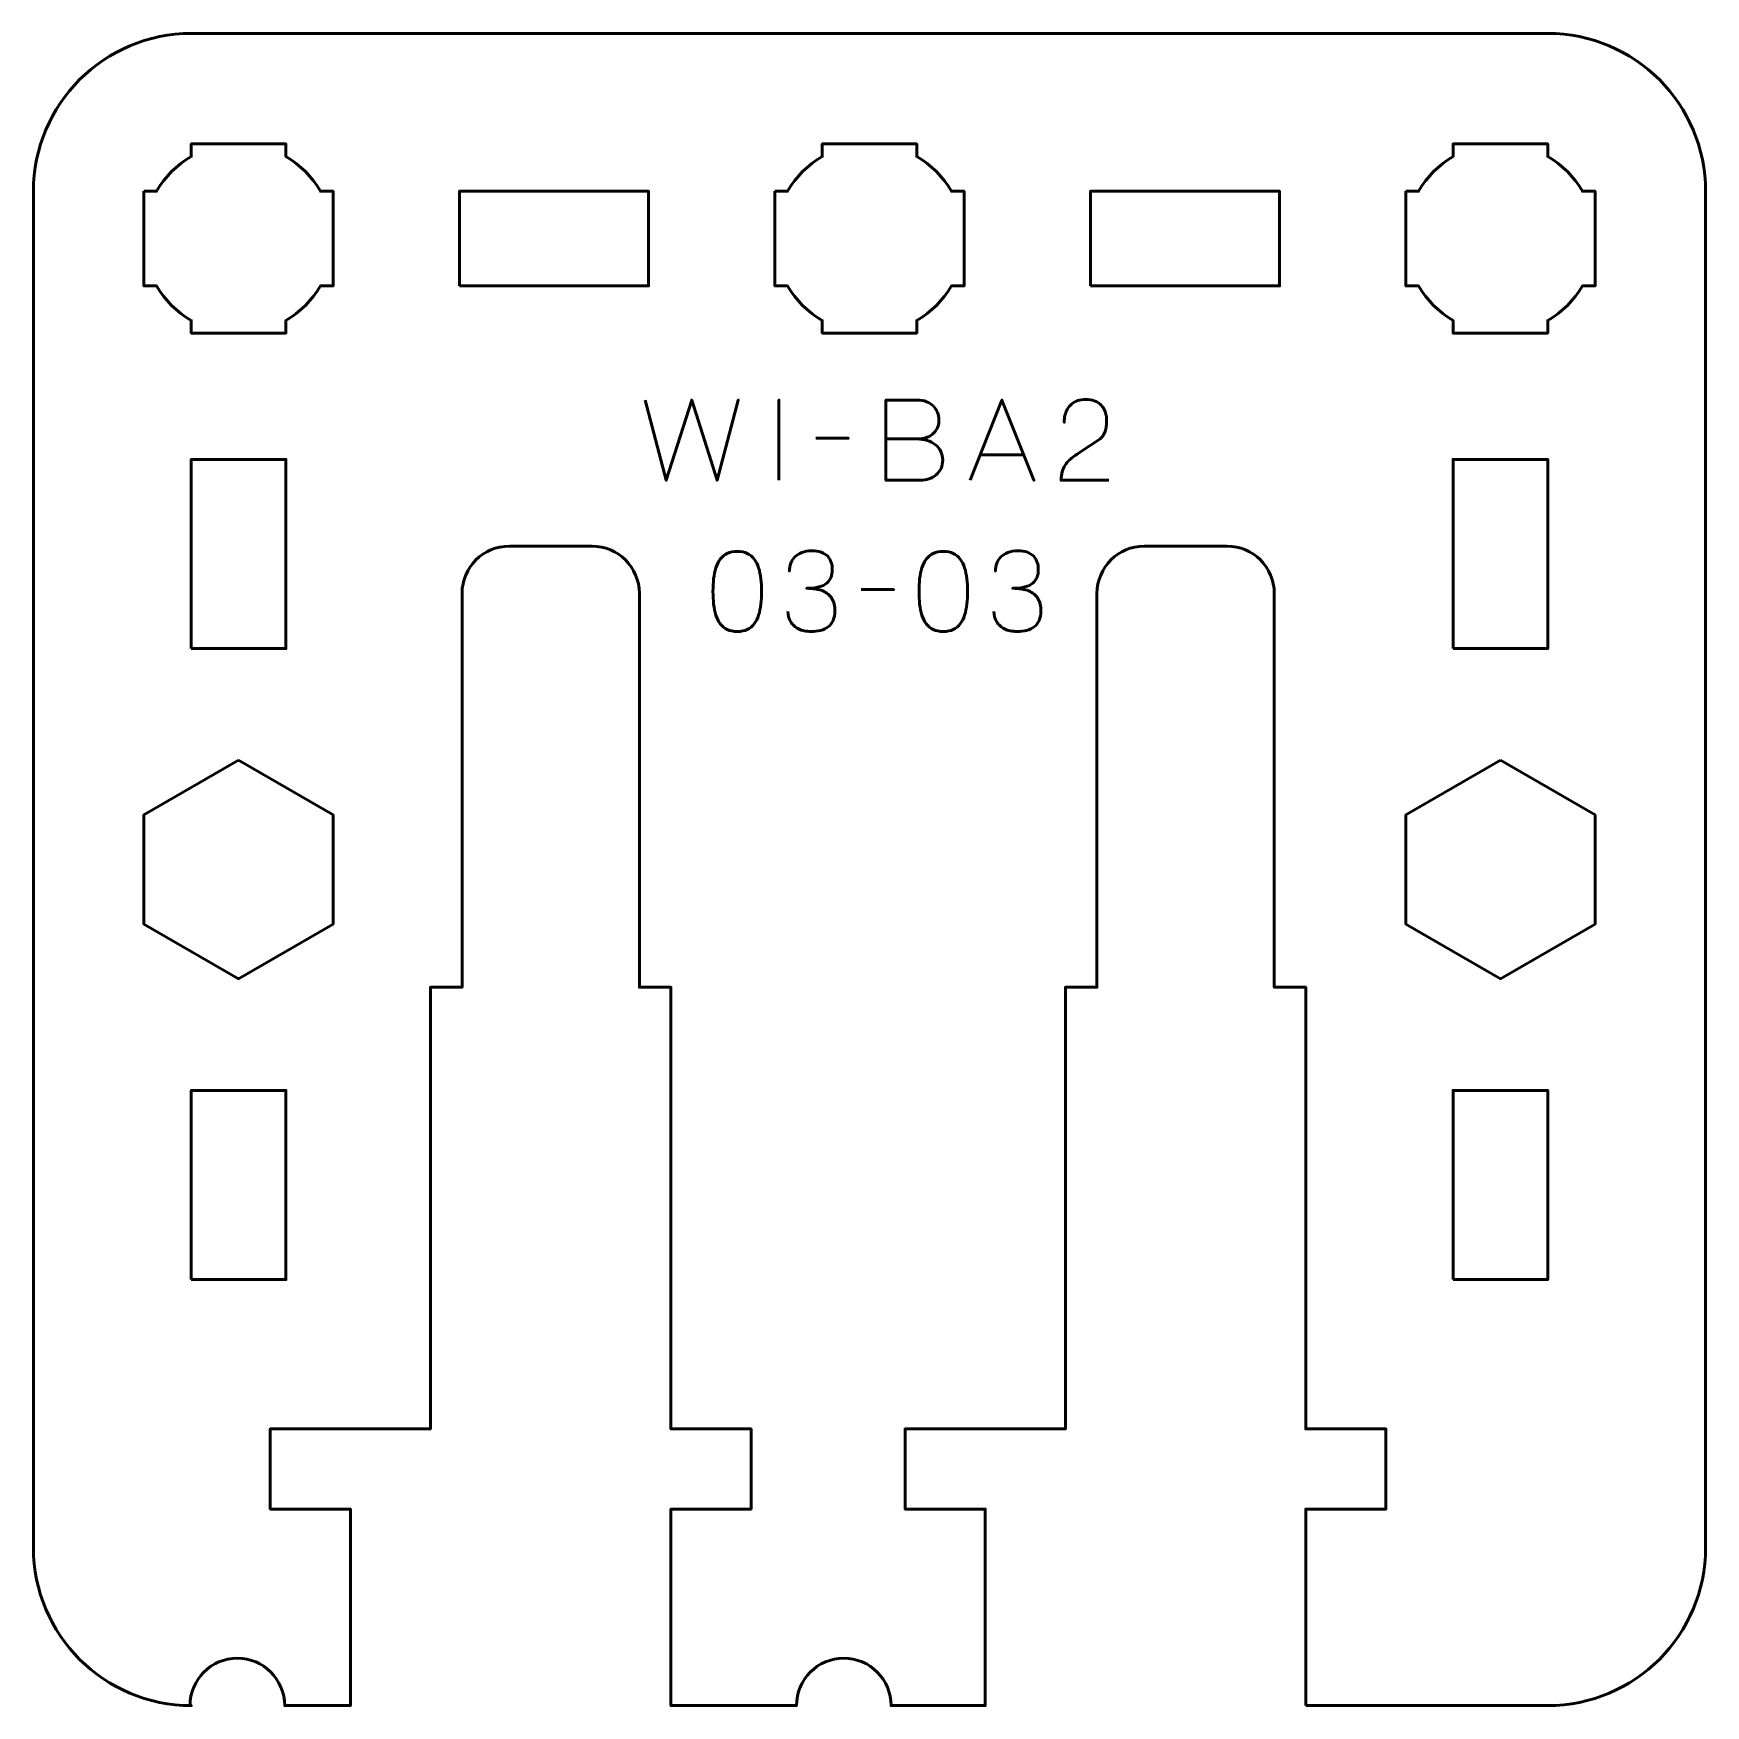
# Model space of a CAD drawing. Header units: centimetres. Extents: x -13.15 to -7.85, y -17.5 to -12.2.
import ezdxf

# ---------------------------------------------------------------- set-up
doc = ezdxf.new("R2010")
doc.units = ezdxf.units.CM
doc.header["$MEASUREMENT"] = 0
doc.layers.add('Layer 1', color=7, linetype='Continuous')

msp = doc.modelspace()

# ---------------------------------------------------------------- linework, layer by layer
at = {"layer": 'Layer 1', "lineweight": 53}
for points in [[(-11.8, -13), (-11.2, -13), (-11.2, -12.7), (-11.8, -12.7), (-11.8, -13)], [(-9.8, -13), (-9.2, -13), (-9.2, -12.7), (-9.8, -12.7), (-9.8, -13)], [(-12.65, -14.15), (-12.35, -14.15), (-12.35, -13.55), (-12.65, -13.55), (-12.65, -14.15)], [(-8.65, -14.15), (-8.35, -14.15), (-8.35, -13.55), (-8.65, -13.55), (-8.65, -14.15)], [(-12.65, -16.15), (-12.35, -16.15), (-12.35, -15.55), (-12.65, -15.55), (-12.65, -16.15)], [(-8.65, -16.15), (-8.35, -16.15), (-8.35, -15.55), (-8.65, -15.55), (-8.65, -16.15)]]:
    msp.add_lwpolyline(points, close=True, dxfattribs=at)
for points, knots in [([(-9.117, -17.5), (-9.117, -17.5), (-9.117, -16.87699), (-9.117, -16.87699), (-9.117, -16.87699), (-9.117, -16.87699), (-8.863, -16.87699), (-8.863, -16.87699), (-8.863, -16.87699), (-8.863, -16.87699), (-8.863, -16.62299), (-8.863, -16.62299), (-8.863, -16.62299), (-8.863, -16.62299), (-9.117, -16.62299), (-9.117, -16.62299), (-9.117, -16.62299), (-9.117, -16.62299), (-9.117, -15.22299), (-9.117, -15.22299), (-9.117, -15.22299), (-9.117, -15.22299), (-9.217, -15.22302), (-9.217, -15.22302), (-9.217, -15.22302), (-9.217, -15.22302), (-9.217, -14.24998), (-9.217, -14.24998), (-9.217, -14.24998), (-9.217, -14.24998), (-9.217, -13.97501), (-9.217, -13.97501), (-9.217, -13.97501), (-9.217, -13.89218), (-9.28417, -13.82501), (-9.36701, -13.82501), (-9.36701, -13.82501), (-9.36701, -13.82501), (-9.62901, -13.825), (-9.62901, -13.825), (-9.62901, -13.825), (-9.71183, -13.825), (-9.779, -13.89217), (-9.779, -13.975), (-9.779, -13.975), (-9.779, -13.975), (-9.779, -14.24998), (-9.779, -14.24998), (-9.779, -14.24998), (-9.779, -14.24998), (-9.779, -15.22302), (-9.779, -15.22302), (-9.779, -15.22302), (-9.779, -15.22302), (-9.879, -15.22299), (-9.879, -15.22299), (-9.879, -15.22299), (-9.879, -15.22299), (-9.879, -16.62299), (-9.879, -16.62299), (-9.879, -16.62299), (-9.879, -16.62299), (-10.387, -16.62299), (-10.387, -16.62299), (-10.387, -16.62299), (-10.387, -16.62299), (-10.387, -16.87699), (-10.387, -16.87699), (-10.387, -16.87699), (-10.387, -16.87699), (-10.133, -16.87699), (-10.133, -16.87699), (-10.133, -16.87699), (-10.133, -16.87699), (-10.133, -17.5), (-10.133, -17.5), (-10.133, -17.5), (-10.133, -17.5), (-10.4315, -17.5), (-10.4315, -17.5), (-10.4315, -17.5), (-10.4315, -17.41717), (-10.49867, -17.35), (-10.5815, -17.35), (-10.5815, -17.35), (-10.66433, -17.35), (-10.7315, -17.41717), (-10.7315, -17.5), (-10.7315, -17.5), (-10.7315, -17.5), (-11.1295, -17.5), (-11.1295, -17.5), (-11.1295, -17.5), (-11.1295, -17.5), (-11.1295, -16.87699), (-11.1295, -16.87699), (-11.1295, -16.87699), (-11.1295, -16.87699), (-10.8755, -16.87699), (-10.8755, -16.87699), (-10.8755, -16.87699), (-10.8755, -16.87699), (-10.8755, -16.62299), (-10.8755, -16.62299), (-10.8755, -16.62299), (-10.8755, -16.62299), (-11.1295, -16.62299), (-11.1295, -16.62299), (-11.1295, -16.62299), (-11.1295, -16.62299), (-11.1295, -15.22299), (-11.1295, -15.22299), (-11.1295, -15.22299), (-11.1295, -15.22299), (-11.2295, -15.22302), (-11.2295, -15.22302), (-11.2295, -15.22302), (-11.2295, -15.22302), (-11.2295, -14.24998), (-11.2295, -14.24998), (-11.2295, -14.24998), (-11.2295, -14.24998), (-11.2295, -13.97501), (-11.2295, -13.97501), (-11.2295, -13.97501), (-11.2295, -13.89218), (-11.29667, -13.82501), (-11.37951, -13.82501), (-11.37951, -13.82501), (-11.37951, -13.82501), (-11.64151, -13.825), (-11.64151, -13.825), (-11.64151, -13.825), (-11.72433, -13.825), (-11.7915, -13.89217), (-11.7915, -13.975), (-11.7915, -13.975), (-11.7915, -13.975), (-11.7915, -14.24998), (-11.7915, -14.24998), (-11.7915, -14.24998), (-11.7915, -14.24998), (-11.7915, -15.22302), (-11.7915, -15.22302), (-11.7915, -15.22302), (-11.7915, -15.22302), (-11.8915, -15.22299), (-11.8915, -15.22299), (-11.8915, -15.22299), (-11.8915, -15.22299), (-11.8915, -16.62299), (-11.8915, -16.62299), (-11.8915, -16.62299), (-11.8915, -16.62299), (-12.3995, -16.62299), (-12.3995, -16.62299), (-12.3995, -16.62299), (-12.3995, -16.62299), (-12.3995, -16.87699), (-12.3995, -16.87699), (-12.3995, -16.87699), (-12.3995, -16.87699), (-12.1455, -16.87699), (-12.1455, -16.87699), (-12.1455, -16.87699), (-12.1455, -16.87699), (-12.1455, -17.5), (-12.1455, -17.5), (-12.1455, -17.5), (-12.1455, -17.5), (-12.35365, -17.5), (-12.35365, -17.5), (-12.35365, -17.5), (-12.35365, -17.41717), (-12.42082, -17.35), (-12.50365, -17.35), (-12.50365, -17.35), (-12.58648, -17.35), (-12.65365, -17.41717), (-12.65365, -17.5), (-12.65365, -17.5), (-12.65365, -17.5), (-12.65, -17.5), (-12.65, -17.5), (-12.65, -17.5), (-12.92609, -17.5), (-13.15, -17.27609), (-13.15, -17), (-13.15, -17), (-13.15, -17), (-13.15, -12.7), (-13.15, -12.7), (-13.15, -12.7), (-13.15, -12.42391), (-12.92609, -12.2), (-12.65, -12.2), (-12.65, -12.2), (-12.65, -12.2), (-8.35, -12.2), (-8.35, -12.2), (-8.35, -12.2), (-8.07391, -12.2), (-7.85, -12.42391), (-7.85, -12.7), (-7.85, -12.7), (-7.85, -12.7), (-7.85, -17), (-7.85, -17), (-7.85, -17), (-7.85, -17.27609), (-8.07391, -17.5), (-8.35, -17.5), (-8.35, -17.5), (-8.35, -17.5), (-9.117, -17.5), (-9.117, -17.5)], [0, 0, 0, 0, 0.0185185, 0.0185185, 0.0185185, 0.0185185, 0.037037, 0.037037, 0.037037, 0.037037, 0.0555556, 0.0555556, 0.0555556, 0.0555556, 0.0740741, 0.0740741, 0.0740741, 0.0740741, 0.0925926, 0.0925926, 0.0925926, 0.0925926, 0.1111111, 0.1111111, 0.1111111, 0.1111111, 0.1296296, 0.1296296, 0.1296296, 0.1296296, 0.1481481, 0.1481481, 0.1481481, 0.1481481, 0.1666667, 0.1666667, 0.1666667, 0.1666667, 0.1851852, 0.1851852, 0.1851852, 0.1851852, 0.2037037, 0.2037037, 0.2037037, 0.2037037, 0.2222222, 0.2222222, 0.2222222, 0.2222222, 0.2407407, 0.2407407, 0.2407407, 0.2407407, 0.2592593, 0.2592593, 0.2592593, 0.2592593, 0.2777778, 0.2777778, 0.2777778, 0.2777778, 0.2962963, 0.2962963, 0.2962963, 0.2962963, 0.3148148, 0.3148148, 0.3148148, 0.3148148, 0.3333333, 0.3333333, 0.3333333, 0.3333333, 0.3518519, 0.3518519, 0.3518519, 0.3518519, 0.3703704, 0.3703704, 0.3703704, 0.3703704, 0.3888889, 0.3888889, 0.3888889, 0.3888889, 0.4074074, 0.4074074, 0.4074074, 0.4074074, 0.4259259, 0.4259259, 0.4259259, 0.4259259, 0.4444444, 0.4444444, 0.4444444, 0.4444444, 0.462963, 0.462963, 0.462963, 0.462963, 0.4814815, 0.4814815, 0.4814815, 0.4814815, 0.5, 0.5, 0.5, 0.5, 0.5185185, 0.5185185, 0.5185185, 0.5185185, 0.537037, 0.537037, 0.537037, 0.537037, 0.5555556, 0.5555556, 0.5555556, 0.5555556, 0.5740741, 0.5740741, 0.5740741, 0.5740741, 0.5925926, 0.5925926, 0.5925926, 0.5925926, 0.6111111, 0.6111111, 0.6111111, 0.6111111, 0.6296296, 0.6296296, 0.6296296, 0.6296296, 0.6481481, 0.6481481, 0.6481481, 0.6481481, 0.6666667, 0.6666667, 0.6666667, 0.6666667, 0.6851852, 0.6851852, 0.6851852, 0.6851852, 0.7037037, 0.7037037, 0.7037037, 0.7037037, 0.7222222, 0.7222222, 0.7222222, 0.7222222, 0.7407407, 0.7407407, 0.7407407, 0.7407407, 0.7592593, 0.7592593, 0.7592593, 0.7592593, 0.7777778, 0.7777778, 0.7777778, 0.7777778, 0.7962963, 0.7962963, 0.7962963, 0.7962963, 0.8148148, 0.8148148, 0.8148148, 0.8148148, 0.8333333, 0.8333333, 0.8333333, 0.8333333, 0.8518519, 0.8518519, 0.8518519, 0.8518519, 0.8703704, 0.8703704, 0.8703704, 0.8703704, 0.8888889, 0.8888889, 0.8888889, 0.8888889, 0.9074074, 0.9074074, 0.9074074, 0.9074074, 0.9259259, 0.9259259, 0.9259259, 0.9259259, 0.9444444, 0.9444444, 0.9444444, 0.9444444, 0.962963, 0.962963, 0.962963, 0.962963, 0.9814815, 0.9814815, 0.9814815, 0.9814815, 1, 1, 1, 1]), ([(-12.8, -12.7), (-12.8, -12.7), (-12.75985, -12.7), (-12.75985, -12.7), (-12.75985, -12.7), (-12.7335, -12.65447), (-12.69553, -12.6165), (-12.65, -12.59015), (-12.65, -12.59015), (-12.65, -12.59015), (-12.65, -12.55), (-12.65, -12.55), (-12.65, -12.55), (-12.65, -12.55), (-12.5, -12.55), (-12.5, -12.55), (-12.5, -12.55), (-12.5, -12.55), (-12.35, -12.55), (-12.35, -12.55), (-12.35, -12.55), (-12.35, -12.55), (-12.35, -12.59015), (-12.35, -12.59015), (-12.35, -12.59015), (-12.30447, -12.6165), (-12.2665, -12.65447), (-12.24015, -12.7), (-12.24015, -12.7), (-12.24015, -12.7), (-12.2, -12.7), (-12.2, -12.7), (-12.2, -12.7), (-12.2, -12.7), (-12.2, -12.85), (-12.2, -12.85), (-12.2, -12.85), (-12.2, -12.85), (-12.2, -13), (-12.2, -13), (-12.2, -13), (-12.2, -13), (-12.24015, -13), (-12.24015, -13), (-12.24015, -13), (-12.2665, -13.04553), (-12.30447, -13.0835), (-12.35, -13.10985), (-12.35, -13.10985), (-12.35, -13.10985), (-12.35, -13.15), (-12.35, -13.15), (-12.35, -13.15), (-12.35, -13.15), (-12.5, -13.15), (-12.5, -13.15), (-12.5, -13.15), (-12.5, -13.15), (-12.65, -13.15), (-12.65, -13.15), (-12.65, -13.15), (-12.65, -13.15), (-12.65, -13.10985), (-12.65, -13.10985), (-12.65, -13.10985), (-12.69553, -13.0835), (-12.7335, -13.04553), (-12.75985, -13), (-12.75985, -13), (-12.75985, -13), (-12.8, -13), (-12.8, -13), (-12.8, -13), (-12.8, -13), (-12.8, -12.85), (-12.8, -12.85), (-12.8, -12.85), (-12.8, -12.85), (-12.8, -12.7), (-12.8, -12.7)], [0, 0, 0, 0, 0.05, 0.05, 0.05, 0.05, 0.1, 0.1, 0.1, 0.1, 0.15, 0.15, 0.15, 0.15, 0.2, 0.2, 0.2, 0.2, 0.25, 0.25, 0.25, 0.25, 0.3, 0.3, 0.3, 0.3, 0.35, 0.35, 0.35, 0.35, 0.4, 0.4, 0.4, 0.4, 0.45, 0.45, 0.45, 0.45, 0.5, 0.5, 0.5, 0.5, 0.55, 0.55, 0.55, 0.55, 0.6, 0.6, 0.6, 0.6, 0.65, 0.65, 0.65, 0.65, 0.7, 0.7, 0.7, 0.7, 0.75, 0.75, 0.75, 0.75, 0.8, 0.8, 0.8, 0.8, 0.85, 0.85, 0.85, 0.85, 0.9, 0.9, 0.9, 0.9, 0.95, 0.95, 0.95, 0.95, 1, 1, 1, 1]), ([(-10.8, -12.7), (-10.8, -12.7), (-10.75985, -12.7), (-10.75985, -12.7), (-10.75985, -12.7), (-10.7335, -12.65447), (-10.69553, -12.6165), (-10.65, -12.59015), (-10.65, -12.59015), (-10.65, -12.59015), (-10.65, -12.55), (-10.65, -12.55), (-10.65, -12.55), (-10.65, -12.55), (-10.5, -12.55), (-10.5, -12.55), (-10.5, -12.55), (-10.5, -12.55), (-10.35, -12.55), (-10.35, -12.55), (-10.35, -12.55), (-10.35, -12.55), (-10.35, -12.59015), (-10.35, -12.59015), (-10.35, -12.59015), (-10.30447, -12.6165), (-10.2665, -12.65447), (-10.24015, -12.7), (-10.24015, -12.7), (-10.24015, -12.7), (-10.2, -12.7), (-10.2, -12.7), (-10.2, -12.7), (-10.2, -12.7), (-10.2, -12.85), (-10.2, -12.85), (-10.2, -12.85), (-10.2, -12.85), (-10.2, -13), (-10.2, -13), (-10.2, -13), (-10.2, -13), (-10.24015, -13), (-10.24015, -13), (-10.24015, -13), (-10.2665, -13.04553), (-10.30447, -13.0835), (-10.35, -13.10985), (-10.35, -13.10985), (-10.35, -13.10985), (-10.35, -13.15), (-10.35, -13.15), (-10.35, -13.15), (-10.35, -13.15), (-10.5, -13.15), (-10.5, -13.15), (-10.5, -13.15), (-10.5, -13.15), (-10.65, -13.15), (-10.65, -13.15), (-10.65, -13.15), (-10.65, -13.15), (-10.65, -13.10985), (-10.65, -13.10985), (-10.65, -13.10985), (-10.69553, -13.0835), (-10.7335, -13.04553), (-10.75985, -13), (-10.75985, -13), (-10.75985, -13), (-10.8, -13), (-10.8, -13), (-10.8, -13), (-10.8, -13), (-10.8, -12.85), (-10.8, -12.85), (-10.8, -12.85), (-10.8, -12.85), (-10.8, -12.7), (-10.8, -12.7)], [0, 0, 0, 0, 0.05, 0.05, 0.05, 0.05, 0.1, 0.1, 0.1, 0.1, 0.15, 0.15, 0.15, 0.15, 0.2, 0.2, 0.2, 0.2, 0.25, 0.25, 0.25, 0.25, 0.3, 0.3, 0.3, 0.3, 0.35, 0.35, 0.35, 0.35, 0.4, 0.4, 0.4, 0.4, 0.45, 0.45, 0.45, 0.45, 0.5, 0.5, 0.5, 0.5, 0.55, 0.55, 0.55, 0.55, 0.6, 0.6, 0.6, 0.6, 0.65, 0.65, 0.65, 0.65, 0.7, 0.7, 0.7, 0.7, 0.75, 0.75, 0.75, 0.75, 0.8, 0.8, 0.8, 0.8, 0.85, 0.85, 0.85, 0.85, 0.9, 0.9, 0.9, 0.9, 0.95, 0.95, 0.95, 0.95, 1, 1, 1, 1]), ([(-8.8, -12.7), (-8.8, -12.7), (-8.75985, -12.7), (-8.75985, -12.7), (-8.75985, -12.7), (-8.7335, -12.65447), (-8.69553, -12.6165), (-8.65, -12.59015), (-8.65, -12.59015), (-8.65, -12.59015), (-8.65, -12.55), (-8.65, -12.55), (-8.65, -12.55), (-8.65, -12.55), (-8.5, -12.55), (-8.5, -12.55), (-8.5, -12.55), (-8.5, -12.55), (-8.35, -12.55), (-8.35, -12.55), (-8.35, -12.55), (-8.35, -12.55), (-8.35, -12.59015), (-8.35, -12.59015), (-8.35, -12.59015), (-8.30447, -12.6165), (-8.2665, -12.65447), (-8.24015, -12.7), (-8.24015, -12.7), (-8.24015, -12.7), (-8.2, -12.7), (-8.2, -12.7), (-8.2, -12.7), (-8.2, -12.7), (-8.2, -12.85), (-8.2, -12.85), (-8.2, -12.85), (-8.2, -12.85), (-8.2, -13), (-8.2, -13), (-8.2, -13), (-8.2, -13), (-8.24015, -13), (-8.24015, -13), (-8.24015, -13), (-8.2665, -13.04553), (-8.30447, -13.0835), (-8.35, -13.10985), (-8.35, -13.10985), (-8.35, -13.10985), (-8.35, -13.15), (-8.35, -13.15), (-8.35, -13.15), (-8.35, -13.15), (-8.5, -13.15), (-8.5, -13.15), (-8.5, -13.15), (-8.5, -13.15), (-8.65, -13.15), (-8.65, -13.15), (-8.65, -13.15), (-8.65, -13.15), (-8.65, -13.10985), (-8.65, -13.10985), (-8.65, -13.10985), (-8.69553, -13.0835), (-8.7335, -13.04553), (-8.75985, -13), (-8.75985, -13), (-8.75985, -13), (-8.8, -13), (-8.8, -13), (-8.8, -13), (-8.8, -13), (-8.8, -12.85), (-8.8, -12.85), (-8.8, -12.85), (-8.8, -12.85), (-8.8, -12.7), (-8.8, -12.7)], [0, 0, 0, 0, 0.05, 0.05, 0.05, 0.05, 0.1, 0.1, 0.1, 0.1, 0.15, 0.15, 0.15, 0.15, 0.2, 0.2, 0.2, 0.2, 0.25, 0.25, 0.25, 0.25, 0.3, 0.3, 0.3, 0.3, 0.35, 0.35, 0.35, 0.35, 0.4, 0.4, 0.4, 0.4, 0.45, 0.45, 0.45, 0.45, 0.5, 0.5, 0.5, 0.5, 0.55, 0.55, 0.55, 0.55, 0.6, 0.6, 0.6, 0.6, 0.65, 0.65, 0.65, 0.65, 0.7, 0.7, 0.7, 0.7, 0.75, 0.75, 0.75, 0.75, 0.8, 0.8, 0.8, 0.8, 0.85, 0.85, 0.85, 0.85, 0.9, 0.9, 0.9, 0.9, 0.95, 0.95, 0.95, 0.95, 1, 1, 1, 1]), ([(-12.5, -14.50359), (-12.5, -14.50359), (-12.35, -14.59019), (-12.35, -14.59019), (-12.35, -14.59019), (-12.35, -14.59019), (-12.2, -14.67679), (-12.2, -14.67679), (-12.2, -14.67679), (-12.2, -14.67679), (-12.2, -14.85), (-12.2, -14.85), (-12.2, -14.85), (-12.2, -14.85), (-12.2, -15.02321), (-12.2, -15.02321), (-12.2, -15.02321), (-12.2, -15.02321), (-12.35, -15.10981), (-12.35, -15.10981), (-12.35, -15.10981), (-12.35, -15.10981), (-12.5, -15.19641), (-12.5, -15.19641), (-12.5, -15.19641), (-12.5, -15.19641), (-12.65, -15.10981), (-12.65, -15.10981), (-12.65, -15.10981), (-12.65, -15.10981), (-12.8, -15.02321), (-12.8, -15.02321), (-12.8, -15.02321), (-12.8, -15.02321), (-12.8, -14.85), (-12.8, -14.85), (-12.8, -14.85), (-12.8, -14.85), (-12.8, -14.67679), (-12.8, -14.67679), (-12.8, -14.67679), (-12.8, -14.67679), (-12.65, -14.59019), (-12.65, -14.59019), (-12.65, -14.59019), (-12.65, -14.59019), (-12.5, -14.50359), (-12.5, -14.50359)], [0, 0, 0, 0, 0.0833333, 0.0833333, 0.0833333, 0.0833333, 0.1666667, 0.1666667, 0.1666667, 0.1666667, 0.25, 0.25, 0.25, 0.25, 0.3333333, 0.3333333, 0.3333333, 0.3333333, 0.4166667, 0.4166667, 0.4166667, 0.4166667, 0.5, 0.5, 0.5, 0.5, 0.5833333, 0.5833333, 0.5833333, 0.5833333, 0.6666667, 0.6666667, 0.6666667, 0.6666667, 0.75, 0.75, 0.75, 0.75, 0.8333333, 0.8333333, 0.8333333, 0.8333333, 0.9166667, 0.9166667, 0.9166667, 0.9166667, 1, 1, 1, 1]), ([(-8.5, -14.50359), (-8.5, -14.50359), (-8.35, -14.59019), (-8.35, -14.59019), (-8.35, -14.59019), (-8.35, -14.59019), (-8.2, -14.67679), (-8.2, -14.67679), (-8.2, -14.67679), (-8.2, -14.67679), (-8.2, -14.85), (-8.2, -14.85), (-8.2, -14.85), (-8.2, -14.85), (-8.2, -15.02321), (-8.2, -15.02321), (-8.2, -15.02321), (-8.2, -15.02321), (-8.35, -15.10981), (-8.35, -15.10981), (-8.35, -15.10981), (-8.35, -15.10981), (-8.5, -15.19641), (-8.5, -15.19641), (-8.5, -15.19641), (-8.5, -15.19641), (-8.65, -15.10981), (-8.65, -15.10981), (-8.65, -15.10981), (-8.65, -15.10981), (-8.8, -15.02321), (-8.8, -15.02321), (-8.8, -15.02321), (-8.8, -15.02321), (-8.8, -14.85), (-8.8, -14.85), (-8.8, -14.85), (-8.8, -14.85), (-8.8, -14.67679), (-8.8, -14.67679), (-8.8, -14.67679), (-8.8, -14.67679), (-8.65, -14.59019), (-8.65, -14.59019), (-8.65, -14.59019), (-8.65, -14.59019), (-8.5, -14.50359), (-8.5, -14.50359)], [0, 0, 0, 0, 0.0833333, 0.0833333, 0.0833333, 0.0833333, 0.1666667, 0.1666667, 0.1666667, 0.1666667, 0.25, 0.25, 0.25, 0.25, 0.3333333, 0.3333333, 0.3333333, 0.3333333, 0.4166667, 0.4166667, 0.4166667, 0.4166667, 0.5, 0.5, 0.5, 0.5, 0.5833333, 0.5833333, 0.5833333, 0.5833333, 0.6666667, 0.6666667, 0.6666667, 0.6666667, 0.75, 0.75, 0.75, 0.75, 0.8333333, 0.8333333, 0.8333333, 0.8333333, 0.9166667, 0.9166667, 0.9166667, 0.9166667, 1, 1, 1, 1])]:
    msp.add_open_spline(points, degree=3, knots=knots, dxfattribs=at)
at = {"layer": 'Layer 1', "color": 5, "lineweight": 53}
for points, knots in [([(-11.21146, -13.36188), (-11.21146, -13.36188), (-11.14443, -13.61623), (-11.14443, -13.61623), (-11.14443, -13.61623), (-11.14443, -13.61623), (-11.06364, -13.36188), (-11.06364, -13.36188), (-11.06364, -13.36188), (-11.06364, -13.36188), (-10.98286, -13.61623), (-10.98286, -13.61623), (-10.98286, -13.61623), (-10.98286, -13.61623), (-10.91583, -13.36188), (-10.91583, -13.36188), (-10.91583, -13.36188), (-10.91583, -13.36188), (-10.98286, -13.61623), (-10.98286, -13.61623), (-10.98286, -13.61623), (-10.98286, -13.61623), (-11.06364, -13.36188), (-11.06364, -13.36188), (-11.06364, -13.36188), (-11.06364, -13.36188), (-11.14443, -13.61623), (-11.14443, -13.61623), (-11.14443, -13.61623), (-11.14443, -13.61623), (-11.21146, -13.36188), (-11.21146, -13.36188)], [0, 0, 0, 0, 0.125, 0.125, 0.125, 0.125, 0.25, 0.25, 0.25, 0.25, 0.375, 0.375, 0.375, 0.375, 0.5, 0.5, 0.5, 0.5, 0.625, 0.625, 0.625, 0.625, 0.75, 0.75, 0.75, 0.75, 0.875, 0.875, 0.875, 0.875, 1, 1, 1, 1]), ([(-10.78707, -13.61623), (-10.78707, -13.61623), (-10.78707, -13.36188), (-10.78707, -13.36188), (-10.78707, -13.36188), (-10.78707, -13.36188), (-10.78707, -13.61623), (-10.78707, -13.61623)], [0, 0, 0, 0, 0.5, 0.5, 0.5, 0.5, 1, 1, 1, 1]), ([(-10.44804, -13.48535), (-10.44804, -13.48535), (-10.35032, -13.48535), (-10.35032, -13.48535), (-10.35032, -13.48535), (-10.33762, -13.48529), (-10.3268, -13.48353), (-10.31769, -13.48006), (-10.31769, -13.48006), (-10.30863, -13.47665), (-10.30128, -13.472), (-10.29558, -13.46618), (-10.29558, -13.46618), (-10.28988, -13.46036), (-10.28576, -13.45377), (-10.28317, -13.44648), (-10.28317, -13.44648), (-10.28065, -13.43925), (-10.27947, -13.43173), (-10.27976, -13.42396), (-10.27976, -13.42396), (-10.28012, -13.4162), (-10.28176, -13.40868), (-10.2847, -13.40133), (-10.2847, -13.40133), (-10.28758, -13.39398), (-10.29193, -13.38733), (-10.29764, -13.3814), (-10.29764, -13.3814), (-10.30334, -13.37546), (-10.31046, -13.37075), (-10.3191, -13.36728), (-10.3191, -13.36728), (-10.32774, -13.36376), (-10.33791, -13.36193), (-10.34961, -13.36188), (-10.34961, -13.36188), (-10.34961, -13.36188), (-10.44804, -13.36188), (-10.44804, -13.36188), (-10.44804, -13.36188), (-10.44804, -13.36188), (-10.44804, -13.61623), (-10.44804, -13.61623), (-10.44804, -13.61623), (-10.44804, -13.61623), (-10.33974, -13.61623), (-10.33974, -13.61623), (-10.33974, -13.61623), (-10.32962, -13.61623), (-10.32022, -13.61476), (-10.31151, -13.61188), (-10.31151, -13.61188), (-10.30281, -13.60894), (-10.29523, -13.60476), (-10.28864, -13.59918), (-10.28864, -13.59918), (-10.28212, -13.59365), (-10.277, -13.58695), (-10.27335, -13.57901), (-10.27335, -13.57901), (-10.26971, -13.57107), (-10.26783, -13.56208), (-10.26777, -13.55202), (-10.26777, -13.55202), (-10.268, -13.54191), (-10.27012, -13.5328), (-10.27418, -13.52462), (-10.27418, -13.52462), (-10.27823, -13.51645), (-10.28388, -13.50946), (-10.29117, -13.50358), (-10.29117, -13.50358), (-10.29846, -13.49775), (-10.30716, -13.49323), (-10.31716, -13.49011), (-10.31716, -13.49011), (-10.32715, -13.48699), (-10.33821, -13.48541), (-10.35032, -13.48535), (-10.35032, -13.48535), (-10.33821, -13.48541), (-10.32715, -13.48699), (-10.31716, -13.49011), (-10.31716, -13.49011), (-10.30716, -13.49323), (-10.29846, -13.49775), (-10.29117, -13.50358), (-10.29117, -13.50358), (-10.28388, -13.50946), (-10.27823, -13.51645), (-10.27418, -13.52462), (-10.27418, -13.52462), (-10.27012, -13.5328), (-10.268, -13.54191), (-10.26777, -13.55202), (-10.26777, -13.55202), (-10.26783, -13.56208), (-10.26971, -13.57107), (-10.27335, -13.57901), (-10.27335, -13.57901), (-10.277, -13.58695), (-10.28212, -13.59365), (-10.28864, -13.59918), (-10.28864, -13.59918), (-10.29523, -13.60476), (-10.30281, -13.60894), (-10.31151, -13.61188), (-10.31151, -13.61188), (-10.32022, -13.61476), (-10.32962, -13.61623), (-10.33974, -13.61623), (-10.33974, -13.61623), (-10.33974, -13.61623), (-10.44804, -13.61623), (-10.44804, -13.61623), (-10.44804, -13.61623), (-10.44804, -13.61623), (-10.44804, -13.36188), (-10.44804, -13.36188), (-10.44804, -13.36188), (-10.44804, -13.36188), (-10.34961, -13.36188), (-10.34961, -13.36188), (-10.34961, -13.36188), (-10.33791, -13.36193), (-10.32774, -13.36376), (-10.3191, -13.36728), (-10.3191, -13.36728), (-10.31046, -13.37075), (-10.30334, -13.37546), (-10.29764, -13.3814), (-10.29764, -13.3814), (-10.29193, -13.38733), (-10.28758, -13.39398), (-10.2847, -13.40133), (-10.2847, -13.40133), (-10.28176, -13.40868), (-10.28012, -13.4162), (-10.27976, -13.42396), (-10.27976, -13.42396), (-10.27947, -13.43173), (-10.28065, -13.43925), (-10.28317, -13.44648), (-10.28317, -13.44648), (-10.28576, -13.45377), (-10.28988, -13.46036), (-10.29558, -13.46618), (-10.29558, -13.46618), (-10.30128, -13.472), (-10.30863, -13.47665), (-10.31769, -13.48006), (-10.31769, -13.48006), (-10.3268, -13.48353), (-10.33762, -13.48529), (-10.35032, -13.48535), (-10.35032, -13.48535), (-10.35032, -13.48535), (-10.44804, -13.48535), (-10.44804, -13.48535)], [0, 0, 0, 0, 0.025, 0.025, 0.025, 0.025, 0.05, 0.05, 0.05, 0.05, 0.075, 0.075, 0.075, 0.075, 0.1, 0.1, 0.1, 0.1, 0.125, 0.125, 0.125, 0.125, 0.15, 0.15, 0.15, 0.15, 0.175, 0.175, 0.175, 0.175, 0.2, 0.2, 0.2, 0.2, 0.225, 0.225, 0.225, 0.225, 0.25, 0.25, 0.25, 0.25, 0.275, 0.275, 0.275, 0.275, 0.3, 0.3, 0.3, 0.3, 0.325, 0.325, 0.325, 0.325, 0.35, 0.35, 0.35, 0.35, 0.375, 0.375, 0.375, 0.375, 0.4, 0.4, 0.4, 0.4, 0.425, 0.425, 0.425, 0.425, 0.45, 0.45, 0.45, 0.45, 0.475, 0.475, 0.475, 0.475, 0.5, 0.5, 0.5, 0.5, 0.525, 0.525, 0.525, 0.525, 0.55, 0.55, 0.55, 0.55, 0.575, 0.575, 0.575, 0.575, 0.6, 0.6, 0.6, 0.6, 0.625, 0.625, 0.625, 0.625, 0.65, 0.65, 0.65, 0.65, 0.675, 0.675, 0.675, 0.675, 0.7, 0.7, 0.7, 0.7, 0.725, 0.725, 0.725, 0.725, 0.75, 0.75, 0.75, 0.75, 0.775, 0.775, 0.775, 0.775, 0.8, 0.8, 0.8, 0.8, 0.825, 0.825, 0.825, 0.825, 0.85, 0.85, 0.85, 0.85, 0.875, 0.875, 0.875, 0.875, 0.9, 0.9, 0.9, 0.9, 0.925, 0.925, 0.925, 0.925, 0.95, 0.95, 0.95, 0.95, 0.975, 0.975, 0.975, 0.975, 1, 1, 1, 1]), ([(-10.18099, -13.61623), (-10.18099, -13.61623), (-10.08009, -13.36188), (-10.08009, -13.36188), (-10.08009, -13.36188), (-10.08009, -13.36188), (-9.97885, -13.61623), (-9.97885, -13.61623), (-9.97885, -13.61623), (-9.97885, -13.61623), (-10.08009, -13.36188), (-10.08009, -13.36188), (-10.08009, -13.36188), (-10.08009, -13.36188), (-10.18099, -13.61623), (-10.18099, -13.61623)], [0, 0, 0, 0, 0.25, 0.25, 0.25, 0.25, 0.5, 0.5, 0.5, 0.5, 0.75, 0.75, 0.75, 0.75, 1, 1, 1, 1]), ([(-9.74143, -13.61623), (-9.74143, -13.61623), (-9.89277, -13.61623), (-9.89277, -13.61623), (-9.89277, -13.61623), (-9.89248, -13.606), (-9.89118, -13.59694), (-9.88901, -13.58918), (-9.88901, -13.58918), (-9.88677, -13.58142), (-9.88377, -13.5746), (-9.88007, -13.56872), (-9.88007, -13.56872), (-9.87631, -13.56284), (-9.87201, -13.55761), (-9.86713, -13.55302), (-9.86713, -13.55302), (-9.86225, -13.54838), (-9.85702, -13.54415), (-9.85138, -13.54015), (-9.85138, -13.54015), (-9.84573, -13.53621), (-9.83991, -13.53227), (-9.83386, -13.52839), (-9.83386, -13.52839), (-9.83386, -13.52839), (-9.77353, -13.48817), (-9.77353, -13.48817), (-9.77353, -13.48817), (-9.76736, -13.48382), (-9.76254, -13.47906), (-9.75912, -13.47394), (-9.75912, -13.47394), (-9.75566, -13.46883), (-9.75325, -13.46342), (-9.75178, -13.45771), (-9.75178, -13.45771), (-9.75036, -13.45207), (-9.74948, -13.44625), (-9.74919, -13.44037), (-9.74919, -13.44037), (-9.74889, -13.43443), (-9.74878, -13.42849), (-9.74884, -13.42255), (-9.74884, -13.42255), (-9.74884, -13.41767), (-9.74948, -13.41244), (-9.75078, -13.4068), (-9.75078, -13.4068), (-9.75213, -13.40121), (-9.75424, -13.39562), (-9.75724, -13.3901), (-9.75724, -13.3901), (-9.76024, -13.38457), (-9.76424, -13.37951), (-9.76924, -13.37493), (-9.76924, -13.37493), (-9.77424, -13.3704), (-9.78041, -13.36676), (-9.78776, -13.36399), (-9.78776, -13.36399), (-9.79511, -13.36123), (-9.80375, -13.35982), (-9.81375, -13.35976), (-9.81375, -13.35976), (-9.8238, -13.35982), (-9.83268, -13.36123), (-9.84032, -13.36393), (-9.84032, -13.36393), (-9.84797, -13.36664), (-9.85449, -13.3704), (-9.8599, -13.37516), (-9.8599, -13.37516), (-9.86531, -13.37993), (-9.86966, -13.38545), (-9.87307, -13.39163), (-9.87307, -13.39163), (-9.87648, -13.3978), (-9.87895, -13.40439), (-9.88054, -13.41132), (-9.88054, -13.41132), (-9.88213, -13.41826), (-9.88289, -13.42532), (-9.88289, -13.43243), (-9.88289, -13.43243), (-9.88289, -13.42532), (-9.88213, -13.41826), (-9.88054, -13.41132), (-9.88054, -13.41132), (-9.87895, -13.40439), (-9.87648, -13.3978), (-9.87307, -13.39163), (-9.87307, -13.39163), (-9.86966, -13.38545), (-9.86531, -13.37993), (-9.8599, -13.37516), (-9.8599, -13.37516), (-9.85449, -13.3704), (-9.84797, -13.36664), (-9.84032, -13.36393), (-9.84032, -13.36393), (-9.83268, -13.36123), (-9.8238, -13.35982), (-9.81375, -13.35976), (-9.81375, -13.35976), (-9.80375, -13.35982), (-9.79511, -13.36123), (-9.78776, -13.36399), (-9.78776, -13.36399), (-9.78041, -13.36676), (-9.77424, -13.3704), (-9.76924, -13.37493), (-9.76924, -13.37493), (-9.76424, -13.37951), (-9.76024, -13.38457), (-9.75724, -13.3901), (-9.75724, -13.3901), (-9.75424, -13.39562), (-9.75213, -13.40121), (-9.75078, -13.4068), (-9.75078, -13.4068), (-9.74948, -13.41244), (-9.74884, -13.41767), (-9.74884, -13.42255), (-9.74884, -13.42255), (-9.74878, -13.42849), (-9.74889, -13.43443), (-9.74919, -13.44037), (-9.74919, -13.44037), (-9.74948, -13.44625), (-9.75036, -13.45207), (-9.75178, -13.45771), (-9.75178, -13.45771), (-9.75325, -13.46342), (-9.75566, -13.46883), (-9.75912, -13.47394), (-9.75912, -13.47394), (-9.76254, -13.47906), (-9.76736, -13.48382), (-9.77353, -13.48817), (-9.77353, -13.48817), (-9.77353, -13.48817), (-9.83386, -13.52839), (-9.83386, -13.52839), (-9.83386, -13.52839), (-9.83991, -13.53227), (-9.84573, -13.53621), (-9.85138, -13.54015), (-9.85138, -13.54015), (-9.85702, -13.54415), (-9.86225, -13.54838), (-9.86713, -13.55302), (-9.86713, -13.55302), (-9.87201, -13.55761), (-9.87631, -13.56284), (-9.88007, -13.56872), (-9.88007, -13.56872), (-9.88377, -13.5746), (-9.88677, -13.58142), (-9.88901, -13.58918), (-9.88901, -13.58918), (-9.89118, -13.59694), (-9.89248, -13.606), (-9.89277, -13.61623), (-9.89277, -13.61623), (-9.89277, -13.61623), (-9.74143, -13.61623), (-9.74143, -13.61623)], [0, 0, 0, 0, 0.0238095, 0.0238095, 0.0238095, 0.0238095, 0.047619, 0.047619, 0.047619, 0.047619, 0.0714286, 0.0714286, 0.0714286, 0.0714286, 0.0952381, 0.0952381, 0.0952381, 0.0952381, 0.1190476, 0.1190476, 0.1190476, 0.1190476, 0.1428571, 0.1428571, 0.1428571, 0.1428571, 0.1666667, 0.1666667, 0.1666667, 0.1666667, 0.1904762, 0.1904762, 0.1904762, 0.1904762, 0.2142857, 0.2142857, 0.2142857, 0.2142857, 0.2380952, 0.2380952, 0.2380952, 0.2380952, 0.2619048, 0.2619048, 0.2619048, 0.2619048, 0.2857143, 0.2857143, 0.2857143, 0.2857143, 0.3095238, 0.3095238, 0.3095238, 0.3095238, 0.3333333, 0.3333333, 0.3333333, 0.3333333, 0.3571429, 0.3571429, 0.3571429, 0.3571429, 0.3809524, 0.3809524, 0.3809524, 0.3809524, 0.4047619, 0.4047619, 0.4047619, 0.4047619, 0.4285714, 0.4285714, 0.4285714, 0.4285714, 0.452381, 0.452381, 0.452381, 0.452381, 0.4761905, 0.4761905, 0.4761905, 0.4761905, 0.5, 0.5, 0.5, 0.5, 0.5238095, 0.5238095, 0.5238095, 0.5238095, 0.547619, 0.547619, 0.547619, 0.547619, 0.5714286, 0.5714286, 0.5714286, 0.5714286, 0.5952381, 0.5952381, 0.5952381, 0.5952381, 0.6190476, 0.6190476, 0.6190476, 0.6190476, 0.6428571, 0.6428571, 0.6428571, 0.6428571, 0.6666667, 0.6666667, 0.6666667, 0.6666667, 0.6904762, 0.6904762, 0.6904762, 0.6904762, 0.7142857, 0.7142857, 0.7142857, 0.7142857, 0.7380952, 0.7380952, 0.7380952, 0.7380952, 0.7619048, 0.7619048, 0.7619048, 0.7619048, 0.7857143, 0.7857143, 0.7857143, 0.7857143, 0.8095238, 0.8095238, 0.8095238, 0.8095238, 0.8333333, 0.8333333, 0.8333333, 0.8333333, 0.8571429, 0.8571429, 0.8571429, 0.8571429, 0.8809524, 0.8809524, 0.8809524, 0.8809524, 0.9047619, 0.9047619, 0.9047619, 0.9047619, 0.9285714, 0.9285714, 0.9285714, 0.9285714, 0.952381, 0.952381, 0.952381, 0.952381, 0.9761905, 0.9761905, 0.9761905, 0.9761905, 1, 1, 1, 1]), ([(-10.66959, -13.48323), (-10.66959, -13.48323), (-10.56693, -13.48323), (-10.56693, -13.48323), (-10.56693, -13.48323), (-10.56693, -13.48323), (-10.66959, -13.48323), (-10.66959, -13.48323)], [0, 0, 0, 0, 0.5, 0.5, 0.5, 0.5, 1, 1, 1, 1]), ([(-10.14924, -13.53615), (-10.14924, -13.53615), (-10.01095, -13.53615), (-10.01095, -13.53615), (-10.01095, -13.53615), (-10.01095, -13.53615), (-10.14924, -13.53615), (-10.14924, -13.53615)], [0, 0, 0, 0, 0.5, 0.5, 0.5, 0.5, 1, 1, 1, 1]), ([(-10.91918, -14.09565), (-10.90684, -14.09559), (-10.89619, -14.09342), (-10.88732, -14.08918), (-10.88732, -14.08918), (-10.8785, -14.08495), (-10.87115, -14.07889), (-10.86527, -14.07119), (-10.86527, -14.07119), (-10.85945, -14.06343), (-10.85486, -14.05426), (-10.85145, -14.04367), (-10.85145, -14.04367), (-10.8481, -14.03309), (-10.84569, -14.02151), (-10.84434, -14.00881), (-10.84434, -14.00881), (-10.84292, -13.99611), (-10.84222, -13.98276), (-10.84228, -13.96865), (-10.84228, -13.96865), (-10.84222, -13.9546), (-10.84292, -13.94125), (-10.84434, -13.92861), (-10.84434, -13.92861), (-10.84569, -13.91597), (-10.8481, -13.90433), (-10.85145, -13.89374), (-10.85145, -13.89374), (-10.85486, -13.88322), (-10.85945, -13.87405), (-10.86527, -13.86623), (-10.86527, -13.86623), (-10.87115, -13.85846), (-10.8785, -13.85241), (-10.88732, -13.84817), (-10.88732, -13.84817), (-10.89619, -13.84388), (-10.90684, -13.84171), (-10.91918, -13.84165), (-10.91918, -13.84165), (-10.93153, -13.84171), (-10.94217, -13.84388), (-10.95105, -13.84817), (-10.95105, -13.84817), (-10.95987, -13.85241), (-10.96722, -13.85846), (-10.9731, -13.86623), (-10.9731, -13.86623), (-10.97892, -13.87405), (-10.98351, -13.88322), (-10.98692, -13.89374), (-10.98692, -13.89374), (-10.99027, -13.90433), (-10.99268, -13.91597), (-10.99403, -13.92861), (-10.99403, -13.92861), (-10.99544, -13.94125), (-10.99615, -13.9546), (-10.99609, -13.96865), (-10.99609, -13.96865), (-10.99615, -13.98276), (-10.99544, -13.99611), (-10.99403, -14.00881), (-10.99403, -14.00881), (-10.99268, -14.02151), (-10.99027, -14.03309), (-10.98692, -14.04367), (-10.98692, -14.04367), (-10.98351, -14.05426), (-10.97892, -14.06343), (-10.9731, -14.07119), (-10.9731, -14.07119), (-10.96722, -14.07889), (-10.95987, -14.08495), (-10.95105, -14.08918), (-10.95105, -14.08918), (-10.94217, -14.09342), (-10.93153, -14.09559), (-10.91918, -14.09565)], [0, 0, 0, 0, 0.05, 0.05, 0.05, 0.05, 0.1, 0.1, 0.1, 0.1, 0.15, 0.15, 0.15, 0.15, 0.2, 0.2, 0.2, 0.2, 0.25, 0.25, 0.25, 0.25, 0.3, 0.3, 0.3, 0.3, 0.35, 0.35, 0.35, 0.35, 0.4, 0.4, 0.4, 0.4, 0.45, 0.45, 0.45, 0.45, 0.5, 0.5, 0.5, 0.5, 0.55, 0.55, 0.55, 0.55, 0.6, 0.6, 0.6, 0.6, 0.65, 0.65, 0.65, 0.65, 0.7, 0.7, 0.7, 0.7, 0.75, 0.75, 0.75, 0.75, 0.8, 0.8, 0.8, 0.8, 0.85, 0.85, 0.85, 0.85, 0.9, 0.9, 0.9, 0.9, 0.95, 0.95, 0.95, 0.95, 1, 1, 1, 1]), ([(-10.91918, -14.09565), (-10.90684, -14.09559), (-10.89619, -14.09342), (-10.88732, -14.08918), (-10.88732, -14.08918), (-10.8785, -14.08495), (-10.87115, -14.07889), (-10.86527, -14.07119), (-10.86527, -14.07119), (-10.85945, -14.06343), (-10.85486, -14.05426), (-10.85145, -14.04367), (-10.85145, -14.04367), (-10.8481, -14.03309), (-10.84569, -14.02151), (-10.84434, -14.00881), (-10.84434, -14.00881), (-10.84292, -13.99611), (-10.84222, -13.98276), (-10.84228, -13.96865), (-10.84228, -13.96865), (-10.84222, -13.9546), (-10.84292, -13.94125), (-10.84434, -13.92861), (-10.84434, -13.92861), (-10.84569, -13.91597), (-10.8481, -13.90433), (-10.85145, -13.89374), (-10.85145, -13.89374), (-10.85486, -13.88322), (-10.85945, -13.87405), (-10.86527, -13.86623), (-10.86527, -13.86623), (-10.87115, -13.85846), (-10.8785, -13.85241), (-10.88732, -13.84817), (-10.88732, -13.84817), (-10.89619, -13.84388), (-10.90684, -13.84171), (-10.91918, -13.84165), (-10.91918, -13.84165), (-10.93153, -13.84171), (-10.94217, -13.84388), (-10.95105, -13.84817), (-10.95105, -13.84817), (-10.95987, -13.85241), (-10.96722, -13.85846), (-10.9731, -13.86623), (-10.9731, -13.86623), (-10.97892, -13.87405), (-10.98351, -13.88322), (-10.98692, -13.89374), (-10.98692, -13.89374), (-10.99027, -13.90433), (-10.99268, -13.91597), (-10.99403, -13.92861), (-10.99403, -13.92861), (-10.99544, -13.94125), (-10.99615, -13.9546), (-10.99609, -13.96865), (-10.99609, -13.96865), (-10.99615, -13.98276), (-10.99544, -13.99611), (-10.99403, -14.00881), (-10.99403, -14.00881), (-10.99268, -14.02151), (-10.99027, -14.03309), (-10.98692, -14.04367), (-10.98692, -14.04367), (-10.98351, -14.05426), (-10.97892, -14.06343), (-10.9731, -14.07119), (-10.9731, -14.07119), (-10.96722, -14.07889), (-10.95987, -14.08495), (-10.95105, -14.08918), (-10.95105, -14.08918), (-10.94217, -14.09342), (-10.93153, -14.09559), (-10.91918, -14.09565)], [0, 0, 0, 0, 0.05, 0.05, 0.05, 0.05, 0.1, 0.1, 0.1, 0.1, 0.15, 0.15, 0.15, 0.15, 0.2, 0.2, 0.2, 0.2, 0.25, 0.25, 0.25, 0.25, 0.3, 0.3, 0.3, 0.3, 0.35, 0.35, 0.35, 0.35, 0.4, 0.4, 0.4, 0.4, 0.45, 0.45, 0.45, 0.45, 0.5, 0.5, 0.5, 0.5, 0.55, 0.55, 0.55, 0.55, 0.6, 0.6, 0.6, 0.6, 0.65, 0.65, 0.65, 0.65, 0.7, 0.7, 0.7, 0.7, 0.75, 0.75, 0.75, 0.75, 0.8, 0.8, 0.8, 0.8, 0.85, 0.85, 0.85, 0.85, 0.9, 0.9, 0.9, 0.9, 0.95, 0.95, 0.95, 0.95, 1, 1, 1, 1]), ([(-10.75867, -14.0318), (-10.75861, -14.0445), (-10.75567, -14.05555), (-10.74985, -14.06513), (-10.74985, -14.06513), (-10.74403, -14.07466), (-10.73574, -14.08213), (-10.72492, -14.08748), (-10.72492, -14.08748), (-10.7141, -14.09283), (-10.70111, -14.09553), (-10.686, -14.09565), (-10.686, -14.09565), (-10.67465, -14.09565), (-10.66436, -14.09447), (-10.65501, -14.092), (-10.65501, -14.092), (-10.64572, -14.08954), (-10.63773, -14.08571), (-10.63096, -14.08048), (-10.63096, -14.08048), (-10.6242, -14.07525), (-10.61903, -14.06849), (-10.61532, -14.06025), (-10.61532, -14.06025), (-10.61168, -14.05196), (-10.60986, -14.04203), (-10.6098, -14.03039), (-10.6098, -14.03039), (-10.60974, -14.01486), (-10.61291, -14.00175), (-10.6192, -13.99111), (-10.6192, -13.99111), (-10.6255, -13.98047), (-10.63526, -13.97247), (-10.64837, -13.967), (-10.64837, -13.967), (-10.66148, -13.96153), (-10.67829, -13.95877), (-10.6987, -13.95877), (-10.6987, -13.95877), (-10.68347, -13.95883), (-10.67071, -13.95742), (-10.6603, -13.95454), (-10.6603, -13.95454), (-10.64995, -13.95166), (-10.64166, -13.9476), (-10.63543, -13.94231), (-10.63543, -13.94231), (-10.6292, -13.93708), (-10.62467, -13.93084), (-10.62197, -13.92367), (-10.62197, -13.92367), (-10.6192, -13.91656), (-10.61785, -13.90874), (-10.61791, -13.90021), (-10.61791, -13.90021), (-10.61785, -13.89168), (-10.61903, -13.88381), (-10.62138, -13.87651), (-10.62138, -13.87651), (-10.62367, -13.86922), (-10.62744, -13.86282), (-10.63255, -13.85735), (-10.63255, -13.85735), (-10.63767, -13.85188), (-10.64443, -13.84759), (-10.65272, -13.84453), (-10.65272, -13.84453), (-10.66107, -13.84147), (-10.67124, -13.83994), (-10.68317, -13.83988), (-10.68317, -13.83988), (-10.69505, -13.83994), (-10.70546, -13.84171), (-10.71428, -13.84512), (-10.71428, -13.84512), (-10.72316, -13.84853), (-10.73045, -13.85317), (-10.73633, -13.85911), (-10.73633, -13.85911), (-10.74215, -13.86505), (-10.7465, -13.87181), (-10.74938, -13.87945), (-10.74938, -13.87945), (-10.75232, -13.8871), (-10.75373, -13.89521), (-10.75373, -13.90374), (-10.75373, -13.90374), (-10.75373, -13.89521), (-10.75232, -13.8871), (-10.74938, -13.87945), (-10.74938, -13.87945), (-10.7465, -13.87181), (-10.74215, -13.86505), (-10.73633, -13.85911), (-10.73633, -13.85911), (-10.73045, -13.85317), (-10.72316, -13.84853), (-10.71428, -13.84512), (-10.71428, -13.84512), (-10.70546, -13.84171), (-10.69505, -13.83994), (-10.68317, -13.83988), (-10.68317, -13.83988), (-10.67124, -13.83994), (-10.66107, -13.84147), (-10.65272, -13.84453), (-10.65272, -13.84453), (-10.64443, -13.84759), (-10.63767, -13.85188), (-10.63255, -13.85735), (-10.63255, -13.85735), (-10.62744, -13.86282), (-10.62367, -13.86922), (-10.62138, -13.87651), (-10.62138, -13.87651), (-10.61903, -13.88381), (-10.61785, -13.89168), (-10.61791, -13.90021), (-10.61791, -13.90021), (-10.61785, -13.90874), (-10.6192, -13.91656), (-10.62197, -13.92367), (-10.62197, -13.92367), (-10.62467, -13.93084), (-10.6292, -13.93708), (-10.63543, -13.94231), (-10.63543, -13.94231), (-10.64166, -13.9476), (-10.64995, -13.95166), (-10.6603, -13.95454), (-10.6603, -13.95454), (-10.67071, -13.95742), (-10.68347, -13.95883), (-10.6987, -13.95877), (-10.6987, -13.95877), (-10.67829, -13.95877), (-10.66148, -13.96153), (-10.64837, -13.967), (-10.64837, -13.967), (-10.63526, -13.97247), (-10.6255, -13.98047), (-10.6192, -13.99111), (-10.6192, -13.99111), (-10.61291, -14.00175), (-10.60974, -14.01486), (-10.6098, -14.03039), (-10.6098, -14.03039), (-10.60986, -14.04203), (-10.61168, -14.05196), (-10.61532, -14.06025), (-10.61532, -14.06025), (-10.61903, -14.06849), (-10.6242, -14.07525), (-10.63096, -14.08048), (-10.63096, -14.08048), (-10.63773, -14.08571), (-10.64572, -14.08954), (-10.65501, -14.092), (-10.65501, -14.092), (-10.66436, -14.09447), (-10.67465, -14.09565), (-10.686, -14.09565), (-10.686, -14.09565), (-10.70111, -14.09553), (-10.7141, -14.09283), (-10.72492, -14.08748), (-10.72492, -14.08748), (-10.73574, -14.08213), (-10.74403, -14.07466), (-10.74985, -14.06513), (-10.74985, -14.06513), (-10.75567, -14.05555), (-10.75861, -14.0445), (-10.75867, -14.0318)], [0, 0, 0, 0, 0.0227273, 0.0227273, 0.0227273, 0.0227273, 0.0454545, 0.0454545, 0.0454545, 0.0454545, 0.0681818, 0.0681818, 0.0681818, 0.0681818, 0.0909091, 0.0909091, 0.0909091, 0.0909091, 0.1136364, 0.1136364, 0.1136364, 0.1136364, 0.1363636, 0.1363636, 0.1363636, 0.1363636, 0.1590909, 0.1590909, 0.1590909, 0.1590909, 0.1818182, 0.1818182, 0.1818182, 0.1818182, 0.2045455, 0.2045455, 0.2045455, 0.2045455, 0.2272727, 0.2272727, 0.2272727, 0.2272727, 0.25, 0.25, 0.25, 0.25, 0.2727273, 0.2727273, 0.2727273, 0.2727273, 0.2954545, 0.2954545, 0.2954545, 0.2954545, 0.3181818, 0.3181818, 0.3181818, 0.3181818, 0.3409091, 0.3409091, 0.3409091, 0.3409091, 0.3636364, 0.3636364, 0.3636364, 0.3636364, 0.3863636, 0.3863636, 0.3863636, 0.3863636, 0.4090909, 0.4090909, 0.4090909, 0.4090909, 0.4318182, 0.4318182, 0.4318182, 0.4318182, 0.4545455, 0.4545455, 0.4545455, 0.4545455, 0.4772727, 0.4772727, 0.4772727, 0.4772727, 0.5, 0.5, 0.5, 0.5, 0.5227273, 0.5227273, 0.5227273, 0.5227273, 0.5454545, 0.5454545, 0.5454545, 0.5454545, 0.5681818, 0.5681818, 0.5681818, 0.5681818, 0.5909091, 0.5909091, 0.5909091, 0.5909091, 0.6136364, 0.6136364, 0.6136364, 0.6136364, 0.6363636, 0.6363636, 0.6363636, 0.6363636, 0.6590909, 0.6590909, 0.6590909, 0.6590909, 0.6818182, 0.6818182, 0.6818182, 0.6818182, 0.7045455, 0.7045455, 0.7045455, 0.7045455, 0.7272727, 0.7272727, 0.7272727, 0.7272727, 0.75, 0.75, 0.75, 0.75, 0.7727273, 0.7727273, 0.7727273, 0.7727273, 0.7954545, 0.7954545, 0.7954545, 0.7954545, 0.8181818, 0.8181818, 0.8181818, 0.8181818, 0.8409091, 0.8409091, 0.8409091, 0.8409091, 0.8636364, 0.8636364, 0.8636364, 0.8636364, 0.8863636, 0.8863636, 0.8863636, 0.8863636, 0.9090909, 0.9090909, 0.9090909, 0.9090909, 0.9318182, 0.9318182, 0.9318182, 0.9318182, 0.9545455, 0.9545455, 0.9545455, 0.9545455, 0.9772727, 0.9772727, 0.9772727, 0.9772727, 1, 1, 1, 1]), ([(-10.26618, -14.09565), (-10.25384, -14.09559), (-10.24319, -14.09342), (-10.23432, -14.08918), (-10.23432, -14.08918), (-10.2255, -14.08495), (-10.21815, -14.07889), (-10.21227, -14.07119), (-10.21227, -14.07119), (-10.20645, -14.06343), (-10.20186, -14.05426), (-10.19845, -14.04367), (-10.19845, -14.04367), (-10.1951, -14.03309), (-10.19269, -14.02151), (-10.19134, -14.00881), (-10.19134, -14.00881), (-10.18992, -13.99611), (-10.18922, -13.98276), (-10.18928, -13.96865), (-10.18928, -13.96865), (-10.18922, -13.9546), (-10.18992, -13.94125), (-10.19134, -13.92861), (-10.19134, -13.92861), (-10.19269, -13.91597), (-10.1951, -13.90433), (-10.19845, -13.89374), (-10.19845, -13.89374), (-10.20186, -13.88322), (-10.20645, -13.87405), (-10.21227, -13.86623), (-10.21227, -13.86623), (-10.21815, -13.85846), (-10.2255, -13.85241), (-10.23432, -13.84817), (-10.23432, -13.84817), (-10.24319, -13.84388), (-10.25384, -13.84171), (-10.26618, -13.84165), (-10.26618, -13.84165), (-10.27853, -13.84171), (-10.28917, -13.84388), (-10.29805, -13.84817), (-10.29805, -13.84817), (-10.30687, -13.85241), (-10.31422, -13.85846), (-10.3201, -13.86623), (-10.3201, -13.86623), (-10.32592, -13.87405), (-10.33051, -13.88322), (-10.33392, -13.89374), (-10.33392, -13.89374), (-10.33727, -13.90433), (-10.33968, -13.91597), (-10.34103, -13.92861), (-10.34103, -13.92861), (-10.34244, -13.94125), (-10.34315, -13.9546), (-10.34309, -13.96865), (-10.34309, -13.96865), (-10.34315, -13.98276), (-10.34244, -13.99611), (-10.34103, -14.00881), (-10.34103, -14.00881), (-10.33968, -14.02151), (-10.33727, -14.03309), (-10.33392, -14.04367), (-10.33392, -14.04367), (-10.33051, -14.05426), (-10.32592, -14.06343), (-10.3201, -14.07119), (-10.3201, -14.07119), (-10.31422, -14.07889), (-10.30687, -14.08495), (-10.29805, -14.08918), (-10.29805, -14.08918), (-10.28917, -14.09342), (-10.27853, -14.09559), (-10.26618, -14.09565)], [0, 0, 0, 0, 0.05, 0.05, 0.05, 0.05, 0.1, 0.1, 0.1, 0.1, 0.15, 0.15, 0.15, 0.15, 0.2, 0.2, 0.2, 0.2, 0.25, 0.25, 0.25, 0.25, 0.3, 0.3, 0.3, 0.3, 0.35, 0.35, 0.35, 0.35, 0.4, 0.4, 0.4, 0.4, 0.45, 0.45, 0.45, 0.45, 0.5, 0.5, 0.5, 0.5, 0.55, 0.55, 0.55, 0.55, 0.6, 0.6, 0.6, 0.6, 0.65, 0.65, 0.65, 0.65, 0.7, 0.7, 0.7, 0.7, 0.75, 0.75, 0.75, 0.75, 0.8, 0.8, 0.8, 0.8, 0.85, 0.85, 0.85, 0.85, 0.9, 0.9, 0.9, 0.9, 0.95, 0.95, 0.95, 0.95, 1, 1, 1, 1]), ([(-10.26618, -14.09565), (-10.25384, -14.09559), (-10.24319, -14.09342), (-10.23432, -14.08918), (-10.23432, -14.08918), (-10.2255, -14.08495), (-10.21815, -14.07889), (-10.21227, -14.07119), (-10.21227, -14.07119), (-10.20645, -14.06343), (-10.20186, -14.05426), (-10.19845, -14.04367), (-10.19845, -14.04367), (-10.1951, -14.03309), (-10.19269, -14.02151), (-10.19134, -14.00881), (-10.19134, -14.00881), (-10.18992, -13.99611), (-10.18922, -13.98276), (-10.18928, -13.96865), (-10.18928, -13.96865), (-10.18922, -13.9546), (-10.18992, -13.94125), (-10.19134, -13.92861), (-10.19134, -13.92861), (-10.19269, -13.91597), (-10.1951, -13.90433), (-10.19845, -13.89374), (-10.19845, -13.89374), (-10.20186, -13.88322), (-10.20645, -13.87405), (-10.21227, -13.86623), (-10.21227, -13.86623), (-10.21815, -13.85846), (-10.2255, -13.85241), (-10.23432, -13.84817), (-10.23432, -13.84817), (-10.24319, -13.84388), (-10.25384, -13.84171), (-10.26618, -13.84165), (-10.26618, -13.84165), (-10.27853, -13.84171), (-10.28917, -13.84388), (-10.29805, -13.84817), (-10.29805, -13.84817), (-10.30687, -13.85241), (-10.31422, -13.85846), (-10.3201, -13.86623), (-10.3201, -13.86623), (-10.32592, -13.87405), (-10.33051, -13.88322), (-10.33392, -13.89374), (-10.33392, -13.89374), (-10.33727, -13.90433), (-10.33968, -13.91597), (-10.34103, -13.92861), (-10.34103, -13.92861), (-10.34244, -13.94125), (-10.34315, -13.9546), (-10.34309, -13.96865), (-10.34309, -13.96865), (-10.34315, -13.98276), (-10.34244, -13.99611), (-10.34103, -14.00881), (-10.34103, -14.00881), (-10.33968, -14.02151), (-10.33727, -14.03309), (-10.33392, -14.04367), (-10.33392, -14.04367), (-10.33051, -14.05426), (-10.32592, -14.06343), (-10.3201, -14.07119), (-10.3201, -14.07119), (-10.31422, -14.07889), (-10.30687, -14.08495), (-10.29805, -14.08918), (-10.29805, -14.08918), (-10.28917, -14.09342), (-10.27853, -14.09559), (-10.26618, -14.09565)], [0, 0, 0, 0, 0.05, 0.05, 0.05, 0.05, 0.1, 0.1, 0.1, 0.1, 0.15, 0.15, 0.15, 0.15, 0.2, 0.2, 0.2, 0.2, 0.25, 0.25, 0.25, 0.25, 0.3, 0.3, 0.3, 0.3, 0.35, 0.35, 0.35, 0.35, 0.4, 0.4, 0.4, 0.4, 0.45, 0.45, 0.45, 0.45, 0.5, 0.5, 0.5, 0.5, 0.55, 0.55, 0.55, 0.55, 0.6, 0.6, 0.6, 0.6, 0.65, 0.65, 0.65, 0.65, 0.7, 0.7, 0.7, 0.7, 0.75, 0.75, 0.75, 0.75, 0.8, 0.8, 0.8, 0.8, 0.85, 0.85, 0.85, 0.85, 0.9, 0.9, 0.9, 0.9, 0.95, 0.95, 0.95, 0.95, 1, 1, 1, 1]), ([(-10.10567, -14.0318), (-10.10561, -14.0445), (-10.10267, -14.05555), (-10.09685, -14.06513), (-10.09685, -14.06513), (-10.09103, -14.07466), (-10.08274, -14.08213), (-10.07192, -14.08748), (-10.07192, -14.08748), (-10.0611, -14.09283), (-10.04811, -14.09553), (-10.033, -14.09565), (-10.033, -14.09565), (-10.02165, -14.09565), (-10.01136, -14.09447), (-10.00201, -14.092), (-10.00201, -14.092), (-9.99272, -14.08954), (-9.98473, -14.08571), (-9.97796, -14.08048), (-9.97796, -14.08048), (-9.9712, -14.07525), (-9.96603, -14.06849), (-9.96232, -14.06025), (-9.96232, -14.06025), (-9.95868, -14.05196), (-9.95686, -14.04203), (-9.9568, -14.03039), (-9.9568, -14.03039), (-9.95674, -14.01486), (-9.95991, -14.00175), (-9.9662, -13.99111), (-9.9662, -13.99111), (-9.9725, -13.98047), (-9.98226, -13.97247), (-9.99537, -13.967), (-9.99537, -13.967), (-10.00848, -13.96153), (-10.02529, -13.95877), (-10.0457, -13.95877), (-10.0457, -13.95877), (-10.03047, -13.95883), (-10.01771, -13.95742), (-10.0073, -13.95454), (-10.0073, -13.95454), (-9.99695, -13.95166), (-9.98866, -13.9476), (-9.98243, -13.94231), (-9.98243, -13.94231), (-9.9762, -13.93708), (-9.97167, -13.93084), (-9.96897, -13.92367), (-9.96897, -13.92367), (-9.9662, -13.91656), (-9.96485, -13.90874), (-9.96491, -13.90021), (-9.96491, -13.90021), (-9.96485, -13.89168), (-9.96603, -13.88381), (-9.96838, -13.87651), (-9.96838, -13.87651), (-9.97067, -13.86922), (-9.97444, -13.86282), (-9.97955, -13.85735), (-9.97955, -13.85735), (-9.98467, -13.85188), (-9.99143, -13.84759), (-9.99972, -13.84453), (-9.99972, -13.84453), (-10.00807, -13.84147), (-10.01824, -13.83994), (-10.03017, -13.83988), (-10.03017, -13.83988), (-10.04205, -13.83994), (-10.05246, -13.84171), (-10.06128, -13.84512), (-10.06128, -13.84512), (-10.07016, -13.84853), (-10.07745, -13.85317), (-10.08333, -13.85911), (-10.08333, -13.85911), (-10.08915, -13.86505), (-10.0935, -13.87181), (-10.09638, -13.87945), (-10.09638, -13.87945), (-10.09932, -13.8871), (-10.10073, -13.89521), (-10.10073, -13.90374), (-10.10073, -13.90374), (-10.10073, -13.89521), (-10.09932, -13.8871), (-10.09638, -13.87945), (-10.09638, -13.87945), (-10.0935, -13.87181), (-10.08915, -13.86505), (-10.08333, -13.85911), (-10.08333, -13.85911), (-10.07745, -13.85317), (-10.07016, -13.84853), (-10.06128, -13.84512), (-10.06128, -13.84512), (-10.05246, -13.84171), (-10.04205, -13.83994), (-10.03017, -13.83988), (-10.03017, -13.83988), (-10.01824, -13.83994), (-10.00807, -13.84147), (-9.99972, -13.84453), (-9.99972, -13.84453), (-9.99143, -13.84759), (-9.98467, -13.85188), (-9.97955, -13.85735), (-9.97955, -13.85735), (-9.97444, -13.86282), (-9.97067, -13.86922), (-9.96838, -13.87651), (-9.96838, -13.87651), (-9.96603, -13.88381), (-9.96485, -13.89168), (-9.96491, -13.90021), (-9.96491, -13.90021), (-9.96485, -13.90874), (-9.9662, -13.91656), (-9.96897, -13.92367), (-9.96897, -13.92367), (-9.97167, -13.93084), (-9.9762, -13.93708), (-9.98243, -13.94231), (-9.98243, -13.94231), (-9.98866, -13.9476), (-9.99695, -13.95166), (-10.0073, -13.95454), (-10.0073, -13.95454), (-10.01771, -13.95742), (-10.03047, -13.95883), (-10.0457, -13.95877), (-10.0457, -13.95877), (-10.02529, -13.95877), (-10.00848, -13.96153), (-9.99537, -13.967), (-9.99537, -13.967), (-9.98226, -13.97247), (-9.9725, -13.98047), (-9.9662, -13.99111), (-9.9662, -13.99111), (-9.95991, -14.00175), (-9.95674, -14.01486), (-9.9568, -14.03039), (-9.9568, -14.03039), (-9.95686, -14.04203), (-9.95868, -14.05196), (-9.96232, -14.06025), (-9.96232, -14.06025), (-9.96603, -14.06849), (-9.9712, -14.07525), (-9.97796, -14.08048), (-9.97796, -14.08048), (-9.98473, -14.08571), (-9.99272, -14.08954), (-10.00201, -14.092), (-10.00201, -14.092), (-10.01136, -14.09447), (-10.02165, -14.09565), (-10.033, -14.09565), (-10.033, -14.09565), (-10.04811, -14.09553), (-10.0611, -14.09283), (-10.07192, -14.08748), (-10.07192, -14.08748), (-10.08274, -14.08213), (-10.09103, -14.07466), (-10.09685, -14.06513), (-10.09685, -14.06513), (-10.10267, -14.05555), (-10.10561, -14.0445), (-10.10567, -14.0318)], [0, 0, 0, 0, 0.0227273, 0.0227273, 0.0227273, 0.0227273, 0.0454545, 0.0454545, 0.0454545, 0.0454545, 0.0681818, 0.0681818, 0.0681818, 0.0681818, 0.0909091, 0.0909091, 0.0909091, 0.0909091, 0.1136364, 0.1136364, 0.1136364, 0.1136364, 0.1363636, 0.1363636, 0.1363636, 0.1363636, 0.1590909, 0.1590909, 0.1590909, 0.1590909, 0.1818182, 0.1818182, 0.1818182, 0.1818182, 0.2045455, 0.2045455, 0.2045455, 0.2045455, 0.2272727, 0.2272727, 0.2272727, 0.2272727, 0.25, 0.25, 0.25, 0.25, 0.2727273, 0.2727273, 0.2727273, 0.2727273, 0.2954545, 0.2954545, 0.2954545, 0.2954545, 0.3181818, 0.3181818, 0.3181818, 0.3181818, 0.3409091, 0.3409091, 0.3409091, 0.3409091, 0.3636364, 0.3636364, 0.3636364, 0.3636364, 0.3863636, 0.3863636, 0.3863636, 0.3863636, 0.4090909, 0.4090909, 0.4090909, 0.4090909, 0.4318182, 0.4318182, 0.4318182, 0.4318182, 0.4545455, 0.4545455, 0.4545455, 0.4545455, 0.4772727, 0.4772727, 0.4772727, 0.4772727, 0.5, 0.5, 0.5, 0.5, 0.5227273, 0.5227273, 0.5227273, 0.5227273, 0.5454545, 0.5454545, 0.5454545, 0.5454545, 0.5681818, 0.5681818, 0.5681818, 0.5681818, 0.5909091, 0.5909091, 0.5909091, 0.5909091, 0.6136364, 0.6136364, 0.6136364, 0.6136364, 0.6363636, 0.6363636, 0.6363636, 0.6363636, 0.6590909, 0.6590909, 0.6590909, 0.6590909, 0.6818182, 0.6818182, 0.6818182, 0.6818182, 0.7045455, 0.7045455, 0.7045455, 0.7045455, 0.7272727, 0.7272727, 0.7272727, 0.7272727, 0.75, 0.75, 0.75, 0.75, 0.7727273, 0.7727273, 0.7727273, 0.7727273, 0.7954545, 0.7954545, 0.7954545, 0.7954545, 0.8181818, 0.8181818, 0.8181818, 0.8181818, 0.8409091, 0.8409091, 0.8409091, 0.8409091, 0.8636364, 0.8636364, 0.8636364, 0.8636364, 0.8863636, 0.8863636, 0.8863636, 0.8863636, 0.9090909, 0.9090909, 0.9090909, 0.9090909, 0.9318182, 0.9318182, 0.9318182, 0.9318182, 0.9545455, 0.9545455, 0.9545455, 0.9545455, 0.9772727, 0.9772727, 0.9772727, 0.9772727, 1, 1, 1, 1]), ([(-10.52654, -13.96265), (-10.52654, -13.96265), (-10.42388, -13.96265), (-10.42388, -13.96265), (-10.42388, -13.96265), (-10.42388, -13.96265), (-10.52654, -13.96265), (-10.52654, -13.96265)], [0, 0, 0, 0, 0.5, 0.5, 0.5, 0.5, 1, 1, 1, 1])]:
    msp.add_open_spline(points, degree=3, knots=knots, dxfattribs=at)

doc.saveas('drawing.dxf')
